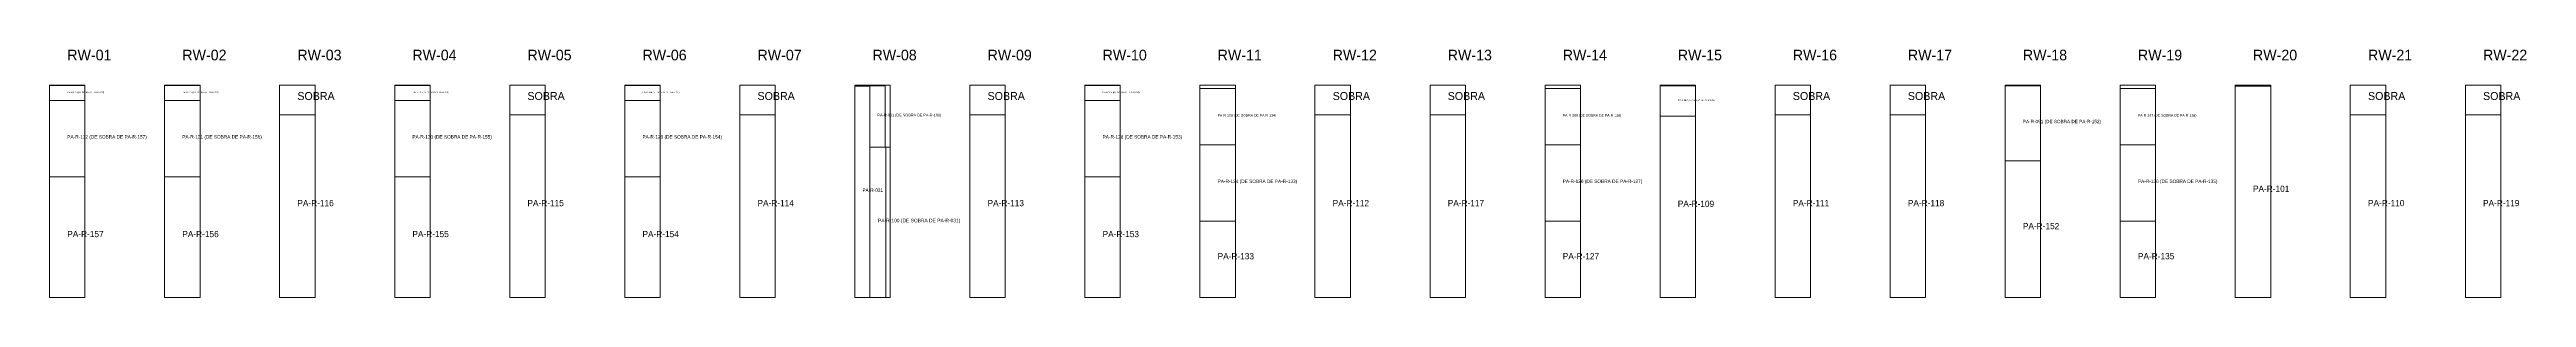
# Model space of a CAD drawing. Header units: metres. Extents: x 316.3 to 398.7, y -184.6 to -119.2.
# Drawn here: x 316.46 to 330.45, y -147.44 to -146.04 of the extents above; entities that cross this region are included whole.
import ezdxf

# ---------------------------------------------------------------- set-up
doc = ezdxf.new("R2010")
doc.units = ezdxf.units.M
for name, color, linetype, lineweight, plot in [('PLAN-CORTE-DESPERDICIO', 1, 'Continuous', 0, False), ('PLAN-CORTE-PIEZAS-A-ABRIR', 7, 'Continuous', 0, False), ('PLAN-CORTE-RECORTES', 3, 'Continuous', 0, False), ('PLAN-CORTE-SOBRANTES', 2, 'Continuous', 0, False), ('PLAN-CORTE-TEXTOS', 5, 'Continuous', 0, False)]:
    doc.layers.add(name, color=color, linetype=linetype, lineweight=lineweight, plot=plot)

msp = doc.modelspace()

# ---------------------------------------------------------------- texts
at = {"layer": 'PLAN-CORTE-TEXTOS'}
for s, height, p in [('RW-01', 0.06, (316.559, -146.104)), ('RW-02', 0.06, (317.209, -146.104)), ('RW-03', 0.06, (317.859, -146.104)), ('RW-04', 0.06, (318.509, -146.104)), ('RW-05', 0.06, (319.159, -146.104)), ('RW-06', 0.06, (319.809, -146.104)), ('RW-07', 0.06, (320.459, -146.104)), ('RW-08', 0.06, (321.109, -146.104)), ('RW-09', 0.06, (321.759, -146.104)), ('RW-10', 0.06, (322.409, -146.104)), ('RW-11', 0.06, (323.059, -146.104)), ('RW-12', 0.06, (323.709, -146.104)), ('RW-13', 0.06, (324.359, -146.104)), ('RW-14', 0.06, (325.009, -146.104)), ('RW-15', 0.06, (325.659, -146.104)), ('RW-16', 0.06, (326.309, -146.104)), ('RW-17', 0.06, (326.959, -146.104)), ('RW-18', 0.06, (327.609, -146.104)), ('RW-19', 0.06, (328.259, -146.104)), ('RW-20', 0.06, (328.909, -146.104)), ('RW-21', 0.06, (329.559, -146.104)), ('RW-22', 0.06, (330.209, -146.104)), ('PA-R-149 (DE SOBRA DE PA-R-132)', 0.00896, (316.559, -146.289)), ('PA-R-148 (DE SOBRA DE PA-R-131)', 0.00896, (317.209, -146.289)), ('SOBRA', 0.045, (317.859, -146.328)), ('PA-R-147 (DE SOBRA DE PA-R-130)', 0.00896, (318.509, -146.289)), ('SOBRA', 0.045, (319.159, -146.328)), ('PA-R-146 (DE SOBRA DE PA-R-129)', 0.00896, (319.809, -146.289)), ('SOBRA', 0.045, (320.459, -146.328)), ('SOBRA', 0.045, (321.759, -146.328)), ('PA-R-145 (DE SOBRA DE PA-R-128)', 0.00896, (322.409, -146.289)), ('SOBRA', 0.045, (323.709, -146.328)), ('SOBRA', 0.045, (324.359, -146.328)), ('PA-R-143 (DE SOBRA DE PA-R-109)', 0.00896, (325.659, -146.333)), ('SOBRA', 0.045, (326.309, -146.328)), ('SOBRA', 0.045, (326.959, -146.328)), ('SOBRA', 0.045, (329.559, -146.328)), ('SOBRA', 0.045, (330.209, -146.328)), ('PA-R-132 (DE SOBRA DE PA-R-157)', 0.01933, (316.559, -146.546)), ('PA-R-131 (DE SOBRA DE PA-R-156)', 0.01933, (317.209, -146.546)), ('PA-R-130 (DE SOBRA DE PA-R-155)', 0.01933, (318.509, -146.546)), ('PA-R-129 (DE SOBRA DE PA-R-154)', 0.01933, (319.809, -146.546)), ('PA-R-001 (DE SOBRA DE PA-R-100)', 0.01551, (321.137, -146.421)), ('PA-R-128 (DE SOBRA DE PA-R-153)', 0.01933, (322.409, -146.546)), ('PA-R-208 (DE SOBRA DE PA-R-134)', 0.01422, (323.059, -146.422)), ('PA-R-209 (DE SOBRA DE PA-R-126)', 0.01422, (325.009, -146.422)), ('PA-R-091 (DE SOBRA DE PA-R-152)', 0.019, (327.609, -146.459)), ('PA-R-207 (DE SOBRA DE PA-R-136)', 0.01422, (328.259, -146.422)), ('PA-R-134 (DE SOBRA DE PA-R-133)', 0.01933, (323.059, -146.797)), ('PA-R-126 (DE SOBRA DE PA-R-127)', 0.01933, (325.009, -146.797)), ('PA-R-136 (DE SOBRA DE PA-R-135)', 0.01933, (328.259, -146.797)), ('PA-R-101', 0.035, (328.909, -146.847)), ('PA-R-116', 0.035, (317.859, -146.928)), ('PA-R-115', 0.035, (319.159, -146.928)), ('PA-R-114', 0.035, (320.459, -146.928)), ('PA-R-031', 0.0191, (321.052, -146.847)), ('PA-R-113', 0.035, (321.759, -146.928)), ('PA-R-112', 0.035, (323.709, -146.928)), ('PA-R-117', 0.035, (324.359, -146.928)), ('PA-R-109', 0.035, (325.659, -146.932)), ('PA-R-111', 0.035, (326.309, -146.928)), ('PA-R-118', 0.035, (326.959, -146.928)), ('PA-R-110', 0.035, (329.559, -146.928)), ('PA-R-119', 0.035, (330.209, -146.928)), ('PA-R-157', 0.035, (316.559, -147.103)), ('PA-R-156', 0.035, (317.209, -147.103)), ('PA-R-155', 0.035, (318.509, -147.103)), ('PA-R-154', 0.035, (319.809, -147.103)), ('PA-R-100 (DE SOBRA DE PA-R-031)', 0.02, (321.14, -147.019)), ('PA-R-153', 0.035, (322.409, -147.103)), ('PA-R-152', 0.035, (327.609, -147.058)), ('PA-R-133', 0.035, (323.059, -147.228)), ('PA-R-127', 0.035, (325.009, -147.228)), ('PA-R-135', 0.035, (328.259, -147.228))]:
    msp.add_text(s, height=height, dxfattribs=at).set_placement(p)

# ---------------------------------------------------------------- linework, layer by layer
at = {"layer": 'PLAN-CORTE-DESPERDICIO'}
for points in [[(321.18, -146.594), (321.209, -146.594), (321.209, -146.244), (321.18, -146.244)], [(322.959, -146.263), (323.159, -146.263), (323.159, -146.244), (322.959, -146.244)], [(324.909, -146.263), (325.109, -146.263), (325.109, -146.244), (324.909, -146.244)], [(328.159, -146.263), (328.359, -146.263), (328.359, -146.244), (328.159, -146.244)], [(321.185, -147.444), (321.209, -147.444), (321.209, -146.594), (321.185, -146.594)]]:
    msp.add_lwpolyline(points, close=True, dxfattribs=at)
at = {"layer": 'PLAN-CORTE-PIEZAS-A-ABRIR'}
for points in [[(316.459, -147.444), (316.659, -147.444), (316.659, -146.244), (316.459, -146.244)], [(317.109, -147.444), (317.309, -147.444), (317.309, -146.244), (317.109, -146.244)], [(317.759, -147.444), (317.959, -147.444), (317.959, -146.244), (317.759, -146.244)], [(318.409, -147.444), (318.609, -147.444), (318.609, -146.244), (318.409, -146.244)], [(319.059, -147.444), (319.259, -147.444), (319.259, -146.244), (319.059, -146.244)], [(319.709, -147.444), (319.909, -147.444), (319.909, -146.244), (319.709, -146.244)], [(320.359, -147.444), (320.559, -147.444), (320.559, -146.244), (320.359, -146.244)], [(321.009, -147.444), (321.209, -147.444), (321.209, -146.244), (321.009, -146.244)], [(321.659, -147.444), (321.859, -147.444), (321.859, -146.244), (321.659, -146.244)], [(322.309, -147.444), (322.509, -147.444), (322.509, -146.244), (322.309, -146.244)], [(322.959, -147.444), (323.159, -147.444), (323.159, -146.244), (322.959, -146.244)], [(323.609, -147.444), (323.809, -147.444), (323.809, -146.244), (323.609, -146.244)], [(324.259, -147.444), (324.459, -147.444), (324.459, -146.244), (324.259, -146.244)], [(324.909, -147.444), (325.109, -147.444), (325.109, -146.244), (324.909, -146.244)], [(325.559, -147.444), (325.759, -147.444), (325.759, -146.244), (325.559, -146.244)], [(326.209, -147.444), (326.409, -147.444), (326.409, -146.244), (326.209, -146.244)], [(326.859, -147.444), (327.059, -147.444), (327.059, -146.244), (326.859, -146.244)], [(327.509, -147.444), (327.709, -147.444), (327.709, -146.244), (327.509, -146.244)], [(328.159, -147.444), (328.359, -147.444), (328.359, -146.244), (328.159, -146.244)], [(328.809, -147.444), (329.009, -147.444), (329.009, -146.244), (328.809, -146.244)], [(329.459, -147.444), (329.659, -147.444), (329.659, -146.244), (329.459, -146.244)], [(330.109, -147.444), (330.309, -147.444), (330.309, -146.244), (330.109, -146.244)]]:
    msp.add_lwpolyline(points, close=True, dxfattribs=at)
at = {"layer": 'PLAN-CORTE-RECORTES'}
for points in [[(316.459, -146.33), (316.659, -146.33), (316.659, -146.247), (316.459, -146.247)], [(317.109, -146.33), (317.309, -146.33), (317.309, -146.247), (317.109, -146.247)], [(318.409, -146.33), (318.609, -146.33), (318.609, -146.247), (318.409, -146.247)], [(319.709, -146.33), (319.909, -146.33), (319.909, -146.247), (319.709, -146.247)], [(321.009, -147.444), (321.094, -147.444), (321.094, -146.25), (321.009, -146.25)], [(321.094, -146.594), (321.18, -146.594), (321.18, -146.248), (321.094, -146.248)], [(322.309, -146.33), (322.509, -146.33), (322.509, -146.247), (322.309, -146.247)], [(325.559, -146.419), (325.759, -146.419), (325.759, -146.248), (325.559, -146.248)], [(327.509, -146.672), (327.709, -146.672), (327.709, -146.248), (327.509, -146.248)], [(328.809, -147.444), (329.009, -147.444), (329.009, -146.25), (328.809, -146.25)], [(316.459, -146.762), (316.659, -146.762), (316.659, -146.33), (316.459, -146.33)], [(317.109, -146.762), (317.309, -146.762), (317.309, -146.33), (317.109, -146.33)], [(318.409, -146.762), (318.609, -146.762), (318.609, -146.33), (318.409, -146.33)], [(319.709, -146.762), (319.909, -146.762), (319.909, -146.33), (319.709, -146.33)], [(322.309, -146.762), (322.509, -146.762), (322.509, -146.33), (322.309, -146.33)], [(322.959, -146.581), (323.159, -146.581), (323.159, -146.263), (322.959, -146.263)], [(324.909, -146.581), (325.109, -146.581), (325.109, -146.263), (324.909, -146.263)], [(328.159, -146.581), (328.359, -146.581), (328.359, -146.263), (328.159, -146.263)], [(317.759, -147.444), (317.959, -147.444), (317.959, -146.412), (317.759, -146.412)], [(319.059, -147.444), (319.259, -147.444), (319.259, -146.412), (319.059, -146.412)], [(320.359, -147.444), (320.559, -147.444), (320.559, -146.412), (320.359, -146.412)], [(321.659, -147.444), (321.859, -147.444), (321.859, -146.412), (321.659, -146.412)], [(323.609, -147.444), (323.809, -147.444), (323.809, -146.412), (323.609, -146.412)], [(324.259, -147.444), (324.459, -147.444), (324.459, -146.412), (324.259, -146.412)], [(325.559, -147.444), (325.759, -147.444), (325.759, -146.419), (325.559, -146.419)], [(326.209, -147.444), (326.409, -147.444), (326.409, -146.412), (326.209, -146.412)], [(326.859, -147.444), (327.059, -147.444), (327.059, -146.412), (326.859, -146.412)], [(329.459, -147.444), (329.659, -147.444), (329.659, -146.412), (329.459, -146.412)], [(330.109, -147.444), (330.309, -147.444), (330.309, -146.412), (330.109, -146.412)], [(321.094, -147.444), (321.185, -147.444), (321.185, -146.594), (321.094, -146.594)], [(322.959, -147.012), (323.159, -147.012), (323.159, -146.581), (322.959, -146.581)], [(324.909, -147.012), (325.109, -147.012), (325.109, -146.581), (324.909, -146.581)], [(327.509, -147.444), (327.709, -147.444), (327.709, -146.672), (327.509, -146.672)], [(328.159, -147.012), (328.359, -147.012), (328.359, -146.581), (328.159, -146.581)], [(316.459, -147.444), (316.659, -147.444), (316.659, -146.762), (316.459, -146.762)], [(317.109, -147.444), (317.309, -147.444), (317.309, -146.762), (317.109, -146.762)], [(318.409, -147.444), (318.609, -147.444), (318.609, -146.762), (318.409, -146.762)], [(319.709, -147.444), (319.909, -147.444), (319.909, -146.762), (319.709, -146.762)], [(322.309, -147.444), (322.509, -147.444), (322.509, -146.762), (322.309, -146.762)], [(322.959, -147.444), (323.159, -147.444), (323.159, -147.012), (322.959, -147.012)], [(324.909, -147.444), (325.109, -147.444), (325.109, -147.012), (324.909, -147.012)], [(328.159, -147.444), (328.359, -147.444), (328.359, -147.012), (328.159, -147.012)]]:
    msp.add_lwpolyline(points, close=True, dxfattribs=at)
at = {"layer": 'PLAN-CORTE-SOBRANTES'}
for points in [[(317.759, -146.412), (317.959, -146.412), (317.959, -146.244), (317.759, -146.244)], [(319.059, -146.412), (319.259, -146.412), (319.259, -146.244), (319.059, -146.244)], [(320.359, -146.412), (320.559, -146.412), (320.559, -146.244), (320.359, -146.244)], [(321.659, -146.412), (321.859, -146.412), (321.859, -146.244), (321.659, -146.244)], [(323.609, -146.412), (323.809, -146.412), (323.809, -146.244), (323.609, -146.244)], [(324.259, -146.412), (324.459, -146.412), (324.459, -146.244), (324.259, -146.244)], [(326.209, -146.412), (326.409, -146.412), (326.409, -146.244), (326.209, -146.244)], [(326.859, -146.412), (327.059, -146.412), (327.059, -146.244), (326.859, -146.244)], [(329.459, -146.412), (329.659, -146.412), (329.659, -146.244), (329.459, -146.244)], [(330.109, -146.412), (330.309, -146.412), (330.309, -146.244), (330.109, -146.244)]]:
    msp.add_lwpolyline(points, close=True, dxfattribs=at)

msp.set_redraw_order([(e.dxf.handle, doc.entitydb.next_handle()) for e in msp.query("TEXT MTEXT ATTDEF DIMENSION ARC_DIMENSION")])  # texts and dimensions are drawn at this point

doc.saveas('drawing.dxf')
